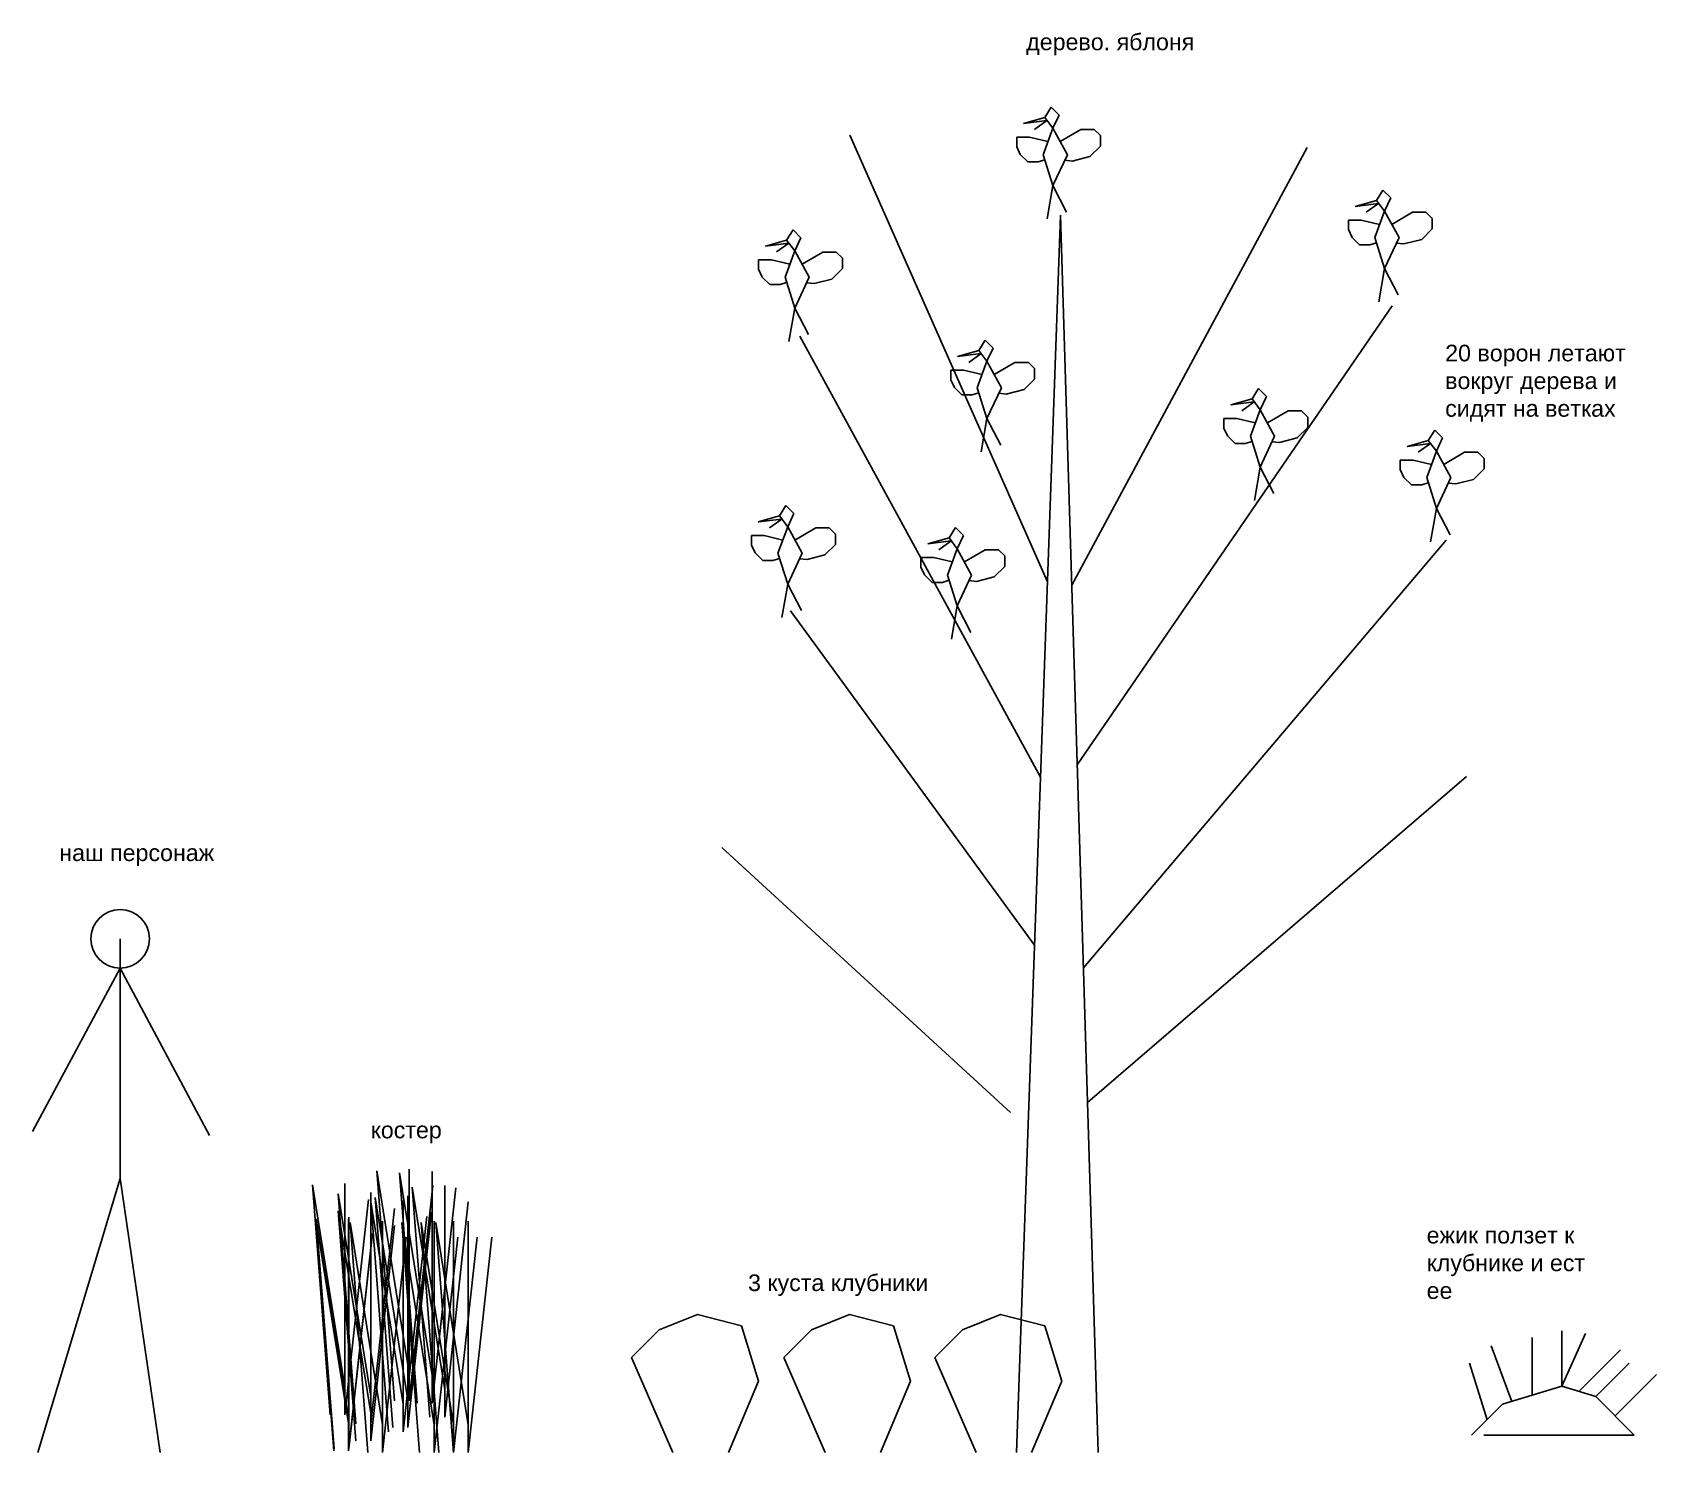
# Model space of a CAD drawing. Header units: millimetres. Extents: x 2 to 3903, y 523 to 736.
# Drawn here: x 17.3 to 261.7, y 522.8 to 736.4 of the extents above; entities that cross this region are included whole.
import ezdxf

# ---------------------------------------------------------------- set-up
doc = ezdxf.new("R2010")
doc.units = ezdxf.units.MM
doc.styles.get("Standard").update_dxf_attribs({"font": 'arial.ttf'})

msp = doc.modelspace()

# ---------------------------------------------------------------- texts
at = {"char_height": 2.5, "attachment_point": 1}
for s, insert in [('дерево. яблоня', (166.8463799291749, 736.2496290115023)), ('20 ворон летают вокруг дерева и сидят на ветках', (229.8912594727517, 689.4425417182019)), ('наш персонаж', (21.35047410787956, 614.2645477925389)), ('костер', (68.20607477369049, 572.5528385791526)), ('ежик ползет к клубнике и ест ее', (227.0995107354247, 556.7337957955069)), ('3 куста клубники', (124.9945494582389, 549.5745649503706))]:
    msp.add_mtext_dynamic_manual_height_columns(s, width=28.42975754695726, gutter_width=12.5, heights=[0], dxfattribs=dict(at, insert=insert))

# ---------------------------------------------------------------- linework, layer by layer
for p, q in [((169.6319005441437, 723.6254341580125), (166.4283420999327, 722.7288301098652)), ((169.6319005441437, 723.6254341580125), (170.5929794529729, 725.1838203177604)), ((170.855968318303, 722.0015408736535), (169.6319005441437, 723.6254341580125)), ((170.5929794529729, 725.1838203177604), (171.7887095812694, 723.988090189464)), ((171.7887095812694, 723.988090189464), (170.855968318303, 722.0015408736535)), ((170.0496597584992, 653.7485930929643), (140.2830825850906, 720.9838689218386)), ((166.4283420999327, 722.7288301098652), (169.9737236397231, 723.171959080024)), ((169.9737236397231, 723.171959080024), (168.1155518223295, 721.8322195777891)), ((170.855968318303, 722.0015408736535), (169.3830884778799, 718.0210445049115)), ((173.0380151595691, 718.0210445049115), (170.855968318303, 722.0015408736535)), ((171.946991738936, 720.0112926892825), (175.0744689761214, 721.8317592189014)), ((175.0744689761214, 721.8317592189014), (177.0955515591813, 721.8317592189014)), ((177.0955515591813, 721.8317592189014), (178.0202625834991, 720.9070481945837)), ((178.0202625834991, 720.9070481945837), (178.0202625834991, 719.3321790381306)), ((167.3326711541231, 720.6675699460084), (165.4143525899744, 720.6675699460084)), ((165.4143525899744, 720.6675699460084), (165.4143525899744, 719.2294606507112)), ((165.4143525899744, 719.2294606507112), (165.9624557964089, 718.0652713778181)), ((170.1195283980915, 720.0112926892825), (167.3326711541231, 720.6675699460084)), ((173.709072538894, 653.246412756944), (209.1020856497453, 719.1256399955319)), ((178.0202625834991, 719.3321790381306), (176.4449589643345, 717.756875418966)), ((165.9624557964089, 718.0652713778181), (167.0926720428015, 716.9350551314255)), ((167.0926720428015, 716.9350551314255), (168.6343913853561, 716.9350551314255)), ((168.6343913853561, 716.9350551314255), (169.6278710631109, 717.2507687016279)), ((169.3830884778799, 718.0210445049115), (170.855968318303, 713.3862225417733)), ((170.855968318303, 713.3862225417733), (173.0380151595691, 718.0210445049115)), ((173.7727487448883, 717.0722902238376), (172.650222586037, 717.1973456259702)), ((176.4449589643345, 717.756875418966), (173.7727487448883, 717.0722902238376)), ((170.855968318303, 713.3862225417733), (169.9831495817962, 708.3697047049691)), ((170.855968318303, 713.3862225417733), (172.9289092626423, 709.4057261730322)), ((219.5408879641545, 711.1538515179245), (216.3373295199435, 710.2572474697772)), ((219.5408879641545, 711.1538515179245), (220.5019668729838, 712.7122376776724)), ((220.7649557383138, 709.5299582335656), (219.5408879641545, 711.1538515179245)), ((220.5019668729838, 712.7122376776724), (221.6976970012802, 711.516507549376)), ((221.6976970012802, 711.516507549376), (220.7649557383138, 709.5299582335656)), ((165.3971612659298, 522.7856086587008), (172.0096639975982, 708.9206700030745)), ((172.0096639975982, 708.9206700030745), (177.6912757285791, 522.7856086587008)), ((216.3373295199435, 710.2572474697772), (219.8827110597339, 710.700376439936)), ((219.8827110597339, 710.700376439936), (218.0245392423403, 709.3606369377012)), ((220.7649557383138, 709.5299582335656), (219.2920758978908, 705.5494618648236)), ((222.9470025795799, 705.5494618648236), (220.7649557383138, 709.5299582335656)), ((221.8559791589469, 707.5397100491946), (224.9834563961322, 709.3601765788135)), ((224.9834563961322, 709.3601765788135), (227.0045389791921, 709.3601765788135)), ((227.0045389791921, 709.3601765788135), (227.9292500035099, 708.4354655544957)), ((130.8014772676288, 705.1846306878924), (131.762556176458, 706.7430168476403)), ((131.762556176458, 706.7430168476403), (132.9582863047544, 705.5472867193439)), ((217.2416585741339, 708.1959873059204), (215.3233400099853, 708.1959873059204)), ((215.3233400099853, 708.1959873059204), (215.3233400099853, 706.7578780106232)), ((215.3233400099853, 706.7578780106232), (215.8714432164197, 705.5936887377302)), ((220.0285158181023, 707.5397100491946), (217.2416585741339, 708.1959873059204)), ((227.9292500035099, 706.8605963980426), (226.3539463843454, 705.2852927788781)), ((227.9292500035099, 708.4354655544957), (227.9292500035099, 706.8605963980426)), ((130.8014772676288, 705.1846306878924), (127.5979188234178, 704.2880266397451)), ((127.5979188234178, 704.2880266397451), (131.1433003632082, 704.7311556099039)), ((131.1433003632082, 704.7311556099039), (129.2851285458146, 703.3914161076691)), ((132.0255450417881, 703.5607374035335), (130.8014772676288, 705.1846306878924)), ((132.9582863047544, 705.5472867193439), (132.0255450417881, 703.5607374035335)), ((215.8714432164197, 705.5936887377302), (217.0016594628123, 704.4634724913376)), ((217.0016594628123, 704.4634724913376), (218.543378805367, 704.4634724913376)), ((218.543378805367, 704.4634724913376), (219.5368584831217, 704.7791860615399)), ((219.2920758978908, 705.5494618648236), (220.7649557383138, 700.9146399016854)), ((220.7649557383138, 700.9146399016854), (222.9470025795799, 705.5494618648236)), ((223.6817361648991, 704.6007075837497), (222.5592100060478, 704.7257629858823)), ((226.3539463843454, 705.2852927788781), (223.6817361648991, 704.6007075837497)), ((128.5022478776082, 702.2267664758883), (126.5839293134595, 702.2267664758883)), ((126.5839293134595, 702.2267664758883), (126.5839293134595, 700.7886571805911)), ((131.2891051215765, 701.5704892191625), (128.5022478776082, 702.2267664758883)), ((132.0255450417881, 703.5607374035335), (130.552665201365, 699.5802410347915)), ((134.2075918830542, 699.5802410347915), (132.0255450417881, 703.5607374035335)), ((133.1165684624211, 701.5704892191625), (136.2440456996064, 703.3909557487814)), ((136.2440456996064, 703.3909557487814), (138.2651282826664, 703.3909557487814)), ((138.2651282826664, 703.3909557487814), (139.1898393069841, 702.4662447244636)), ((139.1898393069841, 702.4662447244636), (139.1898393069841, 700.8913755680105)), ((126.5839293134595, 700.7886571805911), (127.132032519894, 699.6244679076981)), ((127.132032519894, 699.6244679076981), (128.2622487662866, 698.4942516613055)), ((130.552665201365, 699.5802410347915), (132.0255450417881, 694.9454190716533)), ((132.0255450417881, 694.9454190716533), (134.2075918830542, 699.5802410347915)), ((137.6145356878196, 699.316071948846), (134.9423254683734, 698.6314867537176)), ((139.1898393069841, 700.8913755680105), (137.6145356878196, 699.316071948846)), ((220.7649557383138, 700.9146399016854), (219.892137001807, 695.8981220648811)), ((220.7649557383138, 700.9146399016854), (222.8378966826531, 696.9341435329443)), ((128.2622487662866, 698.4942516613055), (129.8039681088412, 698.4942516613055)), ((129.8039681088412, 698.4942516613055), (130.7974477865959, 698.8099652315078)), ((134.9423254683734, 698.6314867537176), (133.8197993095221, 698.7565421558502)), ((132.0255450417881, 694.9454190716533), (131.1527263052812, 689.928901234849)), ((132.0255450417881, 694.9454190716533), (134.0984859861273, 690.9649227029122)), ((174.5332795983153, 626.2445972810127), (221.9202155579278, 695.2800675637309)), ((169.0063775652542, 624.3812865043201), (132.8024819767852, 690.7184296959595)), ((159.7102598967813, 688.57033676829), (160.6713388056105, 690.1287229280379)), ((160.6713388056105, 690.1287229280379), (161.8670689339069, 688.9329927997414)), ((159.7102598967813, 688.57033676829), (156.5067014525703, 687.6737327201427)), ((156.5067014525703, 687.6737327201427), (160.0520829923607, 688.1168616903014)), ((160.0520829923607, 688.1168616903014), (158.1939111749671, 686.7771221880666)), ((160.9343276709405, 686.946443483931), (159.4614478305175, 682.965947115189)), ((160.9343276709405, 686.946443483931), (159.7102598967813, 688.57033676829)), ((161.8670689339069, 688.9329927997414), (160.9343276709405, 686.946443483931)), ((163.1163745122067, 682.965947115189), (160.9343276709405, 686.946443483931)), ((162.0253510915736, 684.95619529956), (165.1528283287589, 686.7766618291789)), ((165.1528283287589, 686.7766618291789), (167.1739109118189, 686.7766618291789)), ((167.1739109118189, 686.7766618291789), (168.0986219361366, 685.8519508048612)), ((157.4110305067607, 685.6124725562859), (155.492711942612, 685.6124725562859)), ((155.492711942612, 685.6124725562859), (155.492711942612, 684.1743632609887)), ((160.197887750729, 684.95619529956), (157.4110305067607, 685.6124725562859)), ((168.0986219361366, 684.2770816484081), (166.5233183169721, 682.7017780292435)), ((168.0986219361366, 685.8519508048612), (168.0986219361366, 684.2770816484081)), ((155.492711942612, 684.1743632609887), (156.0408151490465, 683.0101739880956)), ((156.0408151490465, 683.0101739880956), (157.1710313954391, 681.879957741703)), ((157.1710313954391, 681.879957741703), (158.7127507379937, 681.879957741703)), ((158.7127507379937, 681.879957741703), (159.7062304157484, 682.1956713119054)), ((159.4614478305175, 682.965947115189), (160.9343276709405, 678.3311251520508)), ((160.9343276709405, 678.3311251520508), (163.1163745122067, 682.965947115189)), ((163.8511080975259, 682.0171928341151), (162.7285819386746, 682.1422482362477)), ((166.5233183169721, 682.7017780292435), (163.8511080975259, 682.0171928341151)), ((200.824839938432, 681.2818311075398), (201.7859188472612, 682.8402172672877)), ((201.7859188472612, 682.8402172672877), (202.9816489755576, 681.6444871389913)), ((200.824839938432, 681.2818311075398), (197.621281494221, 680.3852270593925)), ((197.621281494221, 680.3852270593925), (201.1666630340113, 680.8283560295513)), ((201.1666630340113, 680.8283560295513), (199.3084912166178, 679.4886165273165)), ((202.0489077125912, 679.6579378231809), (200.5760278721682, 675.6774414544388)), ((202.0489077125912, 679.6579378231809), (200.824839938432, 681.2818311075398)), ((202.9816489755576, 681.6444871389913), (202.0489077125912, 679.6579378231809)), ((204.2309545538574, 675.6774414544388), (202.0489077125912, 679.6579378231809)), ((203.1399311332243, 677.6676896388099), (206.2674083704096, 679.4881561684288)), ((206.2674083704096, 679.4881561684288), (208.2884909534696, 679.4881561684288)), ((208.2884909534696, 679.4881561684288), (209.2132019777873, 678.563445144111)), ((160.9343276709405, 678.3311251520508), (160.0615089344337, 673.3146073152466)), ((160.9343276709405, 678.3311251520508), (163.0072686152798, 674.3506287833097)), ((198.5256105484114, 678.3239668955357), (196.6072919842627, 678.3239668955357)), ((196.6072919842627, 678.3239668955357), (196.6072919842627, 676.8858576002385)), ((201.3124677923797, 677.6676896388099), (198.5256105484114, 678.3239668955357)), ((209.2132019777873, 676.9885759876579), (207.6378983586228, 675.4132723684934)), ((209.2132019777873, 678.563445144111), (209.2132019777873, 676.9885759876579)), ((196.6072919842627, 676.8858576002385), (197.1553951906972, 675.7216683273455)), ((197.1553951906972, 675.7216683273455), (198.2856114370898, 674.5914520809529)), ((198.2856114370898, 674.5914520809529), (199.8273307796444, 674.5914520809529)), ((199.8273307796444, 674.5914520809529), (200.8208104573991, 674.9071656511552)), ((200.5760278721682, 675.6774414544388), (202.0489077125912, 671.0426194913007)), ((202.0489077125912, 671.0426194913007), (204.2309545538574, 675.6774414544388)), ((204.9656881391766, 674.728687173365), (203.8431619803252, 674.8537425754976)), ((207.6378983586228, 675.4132723684934), (204.9656881391766, 674.728687173365)), ((227.3560439670782, 675.04708045794), (224.1524855228672, 674.1504764097926)), ((224.1524855228672, 674.1504764097926), (227.6978670626576, 674.5936053799514)), ((227.6978670626576, 674.5936053799514), (225.839695245264, 673.2538658777166)), ((227.3560439670782, 675.04708045794), (228.3171228759074, 676.6054666176879)), ((228.5801117412375, 673.423187173581), (227.3560439670782, 675.04708045794)), ((228.3171228759074, 676.6054666176879), (229.5128530042039, 675.4097364893914)), ((229.5128530042039, 675.4097364893914), (228.5801117412375, 673.423187173581)), ((225.0568145770576, 672.0892162459359), (223.1384960129089, 672.0892162459359)), ((223.1384960129089, 672.0892162459359), (223.1384960129089, 670.6511069506387)), ((227.843671821026, 671.43293898921), (225.0568145770576, 672.0892162459359)), ((228.5801117412375, 673.423187173581), (227.1072319008144, 669.442690804839)), ((230.7621585825036, 669.442690804839), (228.5801117412375, 673.423187173581)), ((229.6711351618706, 671.43293898921), (232.7986123990559, 673.2534055188289)), ((232.7986123990559, 673.2534055188289), (234.8196949821158, 673.2534055188289)), ((234.8196949821158, 673.2534055188289), (235.7444060064336, 672.3286944945112)), ((235.7444060064336, 672.3286944945112), (235.7444060064336, 670.753825338058)), ((202.0489077125912, 671.0426194913007), (201.1760889760844, 666.0261016544964)), ((202.0489077125912, 671.0426194913007), (204.1218486569305, 667.0621231225596)), ((223.1384960129089, 670.6511069506387), (223.6865992193434, 669.4869176777456)), ((235.7444060064336, 670.753825338058), (234.169102387269, 669.1785217188935)), ((223.6865992193434, 669.4869176777456), (224.816815465736, 668.356701431353)), ((224.816815465736, 668.356701431353), (226.3585348082906, 668.356701431353)), ((226.3585348082906, 668.356701431353), (227.3520144860454, 668.6724150015554)), ((227.1072319008144, 669.442690804839), (228.5801117412375, 664.8078688417008)), ((228.5801117412375, 664.8078688417008), (230.7621585825036, 669.442690804839)), ((231.4968921678228, 668.4939365237651), (230.3743660089715, 668.6189919258977)), ((234.169102387269, 669.1785217188935), (231.4968921678228, 668.4939365237651)), ((129.7385443851654, 663.676838376613), (130.6996232939946, 665.2352245363609)), ((130.6996232939946, 665.2352245363609), (131.895353422291, 664.0394944080645)), ((228.5801117412375, 664.8078688417008), (227.7072930047307, 659.7913510048966)), ((228.5801117412375, 664.8078688417008), (230.6530526855768, 660.8273724729597)), ((129.7385443851654, 663.676838376613), (126.5349859409544, 662.7802343284657)), ((126.5349859409544, 662.7802343284657), (130.0803674807447, 663.2233632986245)), ((130.0803674807447, 663.2233632986245), (128.2221956633512, 661.8836237963897)), ((130.9626121593246, 662.052945092254), (129.7385443851654, 663.676838376613)), ((131.895353422291, 664.0394944080645), (130.9626121593246, 662.052945092254)), ((127.4393149951447, 660.7189741646089), (125.5209964309961, 660.7189741646089)), ((125.5209964309961, 660.7189741646089), (125.5209964309961, 659.2808648693117)), ((130.2261722391131, 660.062696907883), (127.4393149951447, 660.7189741646089)), ((130.9626121593246, 662.052945092254), (129.4897323189016, 658.072448723512)), ((133.1446590005908, 658.072448723512), (130.9626121593246, 662.052945092254)), ((132.0536355799577, 660.062696907883), (135.181112817143, 661.8831634375019)), ((135.181112817143, 661.8831634375019), (137.202195400203, 661.8831634375019)), ((137.202195400203, 661.8831634375019), (138.1269064245207, 660.9584524131842)), ((138.1269064245207, 660.9584524131842), (138.1269064245207, 659.3835832567311)), ((155.2298368329411, 660.3822508155699), (152.0262783887301, 659.4856467674226)), ((152.0262783887301, 659.4856467674226), (155.5716599285205, 659.9287757375814)), ((155.5716599285205, 659.9287757375814), (153.7134881111269, 658.5890362353466)), ((155.2298368329411, 660.3822508155699), (156.1909157417704, 661.9406369753178)), ((156.4539046071004, 658.758357531211), (155.2298368329411, 660.3822508155699)), ((156.1909157417704, 661.9406369753178), (157.3866458700668, 660.7449068470214)), ((157.3866458700668, 660.7449068470214), (156.4539046071004, 658.758357531211)), ((175.4650511058461, 595.7188670964808), (230.0316197371303, 660.0274308234757)), ((125.5209964309961, 659.2808648693117), (126.0690996374306, 658.1166755964186)), ((126.0690996374306, 658.1166755964186), (127.1993158838231, 656.986459350026)), ((129.4897323189016, 658.072448723512), (130.9626121593246, 653.4376267603739)), ((130.9626121593246, 653.4376267603739), (133.1446590005908, 658.072448723512)), ((136.5516028053562, 657.8082796375666), (133.87939258591, 657.1236944424381)), ((138.1269064245207, 659.3835832567311), (136.5516028053562, 657.8082796375666)), ((152.9306074429205, 657.4243866035658), (151.0122888787719, 657.4243866035658)), ((151.0122888787719, 657.4243866035658), (151.0122888787719, 655.9862773082687)), ((155.7174646868889, 656.76810934684), (152.9306074429205, 657.4243866035658)), ((156.4539046071004, 658.758357531211), (154.9810247666774, 654.777861162469)), ((158.6359514483665, 654.777861162469), (156.4539046071004, 658.758357531211)), ((157.5449280277335, 656.76810934684), (160.6724052649188, 658.5885758764589)), ((160.6724052649188, 658.5885758764589), (162.6934878479788, 658.5885758764589)), ((162.6934878479788, 658.5885758764589), (163.6181988722965, 657.6638648521412)), ((163.6181988722965, 657.6638648521412), (163.6181988722965, 656.088995695688)), ((127.1993158838231, 656.986459350026), (128.7410352263778, 656.986459350026)), ((128.7410352263778, 656.986459350026), (129.7345149041325, 657.3021729202284)), ((133.87939258591, 657.1236944424381), (132.7568664270586, 657.2487498445707)), ((151.0122888787719, 655.9862773082687), (151.5603920852063, 654.8220880353756)), ((163.6181988722965, 656.088995695688), (162.042895253132, 654.5136920765235)), ((130.9626121593246, 653.4376267603739), (130.0897934228178, 648.4211089235696)), ((130.9626121593246, 653.4376267603739), (133.0355531036639, 649.4571303916327)), ((151.5603920852063, 654.8220880353756), (152.6906083315989, 653.691871788983)), ((152.6906083315989, 653.691871788983), (154.2323276741536, 653.691871788983)), ((154.2323276741536, 653.691871788983), (155.2258073519083, 654.0075853591853)), ((154.9810247666774, 654.777861162469), (156.4539046071004, 650.1430391993308)), ((156.4539046071004, 650.1430391993308), (158.6359514483665, 654.777861162469)), ((159.3706850336857, 653.8291068813951), (158.2481588748344, 653.9541622835277)), ((162.042895253132, 654.5136920765235), (159.3706850336857, 653.8291068813951)), ((156.4539046071004, 650.1430391993308), (155.5810858705936, 645.1265213625265)), ((156.4539046071004, 650.1430391993308), (158.5268455514397, 646.1625428305897)), ((168.1085128488129, 599.1073303555598), (131.3775928052182, 649.4150172792542)), ((176.084123101083, 575.4374734944388), (233.1038046140657, 624.4833933909222)), ((164.4851537047216, 573.9326158245576), (121.0415402902599, 613.794242558788)), ((30.50902757179028, 564.0002431331914), (30.50902757179029, 600.0749446852751)), ((30.50902757179029, 595.6588191297415), (17.31772222258405, 571.0905221470421)), ((30.50902757179029, 595.6588191297415), (43.95979536088089, 570.4959200134781)), ((71.78054776519276, 530.5657970638267), (69.11189687091428, 565.1683551825263)), ((69.11189687091428, 565.1683551825263), (74.00442825024402, 534.7144865249593)), ((75.22605136666245, 530.2341028210476), (72.55740047238396, 564.8366609397472)), ((72.55740047238396, 564.8366609397472), (77.4499318517137, 534.3827922821802)), ((74.00442825024402, 534.7144865249593), (74.00442825024402, 565.3906501701722)), ((74.00442825024402, 565.3906501701722), (74.00442825024402, 530.5657970638267)), ((77.4499318517137, 534.3827922821802), (77.4499318517137, 565.0589559273931)), ((77.4499318517137, 565.0589559273931), (77.4499318517137, 530.2341028210476)), ((18.12506035758634, 522.7856086587008), (30.50902757179028, 564.0002431331914)), ((30.50902757179028, 564.0002431331914), (36.52409979916774, 522.7856086587008)), ((62.10881388107185, 528.4543519819446), (59.44016298679337, 563.0569101006441)), ((59.44016298679337, 563.0569101006441), (64.3326943661231, 532.6030414430771)), ((64.3326943661231, 532.6030414430771), (64.3326943661231, 563.27920508829)), ((64.3326943661231, 563.27920508829), (64.3326943661231, 528.4543519819446)), ((74.00442825024402, 530.5657970638267), (77.56263418243725, 562.945444209633)), ((77.11786377320824, 528.1205975872153), (74.44921287892976, 562.7231557059149)), ((74.44921287892976, 562.7231557059149), (79.3417442582595, 532.2692870483479)), ((77.4499318517137, 530.2341028210476), (81.00813778390693, 562.6137499668539)), ((79.3417442582595, 532.2692870483479), (79.3417442582595, 562.9454506935608)), ((79.3417442582595, 562.9454506935608), (79.3417442582595, 528.1205975872153)), ((65.99846134794826, 527.0927944626806), (63.32981045366978, 561.6953525813801)), ((63.32981045366978, 561.6953525813801), (68.22234183299952, 531.2414839238131)), ((64.3326943661231, 528.4543519819446), (67.89090029831634, 560.8339991277509)), ((70.89055987651228, 525.8986113308974), (68.2219089822338, 560.501169449597)), ((68.2219089822338, 560.501169449597), (73.11444036156354, 530.04730079203)), ((68.22234183299952, 531.2414839238131), (68.22234183299952, 561.917647569026)), ((68.22234183299952, 561.917647569026), (68.22234183299952, 527.0927944626806)), ((71.55762203142241, 526.5656734858076), (68.88897113714393, 561.1682316045071)), ((68.88897113714393, 561.1682316045071), (73.78150251647367, 530.7143629469401)), ((73.11444036156354, 530.04730079203), (73.11444036156354, 560.7234644372429)), ((73.11444036156354, 560.7234644372429), (73.11444036156354, 525.8986113308974)), ((73.78150251647367, 530.7143629469401), (73.78150251647367, 561.390526592153)), ((73.78150251647367, 561.390526592153), (73.78150251647367, 526.5656734858076)), ((79.3417442582595, 528.1205975872153), (82.89995019045273, 560.5002447330216)), ((62.66264062037045, 523.0453223948507), (59.99398972609197, 557.6478805135503)), ((59.99398972609197, 557.6478805135503), (64.8865211054217, 527.1940118559833)), ((62.69547116625382, 523.3440801147707), (60.02682027197534, 557.9466382334703)), ((60.02682027197534, 557.9466382334703), (64.91935165130508, 527.4927695759033)), ((65.99846134794826, 524.5647045150681), (63.32981045366978, 559.1672626337677)), ((63.32981045366978, 559.1672626337677), (68.22234183299952, 528.7133939762007)), ((64.8865211054217, 527.1940118559833), (64.8865211054217, 557.8701755011962)), ((64.8865211054217, 557.8701755011962), (64.8865211054217, 523.0453223948507)), ((64.91935165130508, 527.4927695759033), (64.91935165130508, 558.1689332211162)), ((64.91935165130508, 558.1689332211162), (64.91935165130508, 523.3440801147707)), ((67.77755720431561, 522.7856086587008), (65.10890631003713, 557.3881667774003)), ((65.10890631003713, 557.3881667774003), (70.00143768936687, 526.9342981198333)), ((68.22234183299952, 527.0927944626806), (71.78054776519275, 559.4724416084869)), ((68.22234183299952, 528.7133939762007), (68.22234183299952, 559.3895576214136)), ((68.22234183299952, 559.3895576214136), (68.22234183299952, 524.5647045150681)), ((70.00143768936687, 526.9342981198333), (70.00143768936687, 557.6104617650462)), ((70.00143768936687, 557.6104617650462), (70.00143768936687, 522.7856086587008)), ((75.56114601172523, 522.7856086587008), (72.89249511744674, 557.3881667774003)), ((72.89249511744674, 557.3881667774003), (77.78502649677648, 526.9342981198333)), ((73.11444036156354, 525.8986113308974), (76.67264629375677, 558.2782584767037)), ((73.78150251647367, 526.5656734858076), (77.3397084486669, 558.9453206316139)), ((78.45218922034839, 522.7856086587008), (75.7835383260699, 557.3881667774003)), ((75.7835383260699, 557.3881667774003), (80.67606970539964, 526.9342981198333)), ((77.78502649677648, 526.9342981198333), (77.78502649677648, 557.6104617650462)), ((77.78502649677648, 557.6104617650462), (77.78502649677648, 522.7856086587008)), ((80.67606970539966, 522.7856086587008), (78.00741881112117, 557.3881667774003)), ((78.00741881112117, 557.3881667774003), (82.89995019045091, 526.9342981198333)), ((80.67606970539964, 526.9342981198333), (80.67606970539964, 557.6104617650462)), ((80.67606970539964, 557.6104617650462), (80.67606970539964, 522.7856086587008)), ((82.89995019045091, 526.9342981198333), (82.89995019045091, 557.6104617650462)), ((82.89995019045091, 557.6104617650462), (82.89995019045091, 522.7856086587008)), ((64.8865211054217, 523.0453223948507), (68.44472703761494, 555.424969540657)), ((64.91935165130508, 523.3440801147707), (68.47755758349831, 555.723727260577)), ((68.22234183299952, 524.5647045150681), (71.78054776519275, 556.9443516608744)), ((70.00143768936687, 522.7856086587008), (73.5596436215601, 555.1652558045071)), ((77.78502649677648, 522.7856086587008), (81.34323242896971, 555.1652558045071)), ((80.67606970539964, 522.7856086587008), (84.23427563759287, 555.1652558045071)), ((82.89995019045091, 522.7856086587008), (86.45815612264414, 555.1652558045071)), ((111.6417981989002, 541.2266159523392), (117.3649004970612, 543.5559318459354)), ((117.3649004970612, 543.5559318459354), (124.0055293155438, 541.8611951642179)), ((134.530759301892, 541.2266159523392), (140.2538616000529, 543.5559318459354)), ((140.2538616000529, 543.5559318459354), (146.8944904185355, 541.8611951642179)), ((157.2784358757731, 541.2266159523392), (163.001538173934, 543.5559318459354)), ((163.001538173934, 543.5559318459354), (169.6421669924166, 541.8611951642179)), ((107.474613753353, 537.059431506792), (111.6417981989002, 541.2266159523392)), ((124.0055293155438, 541.8611951642179), (126.548750375754, 533.5287252236012)), ((130.3635748563447, 537.059431506792), (134.530759301892, 541.2266159523392)), ((146.8944904185355, 541.8611951642179), (149.4377114787458, 533.5287252236012)), ((153.1112514302258, 537.059431506792), (157.2784358757731, 541.2266159523392)), ((169.6421669924166, 541.8611951642179), (172.1853880526269, 533.5287252236012)), ((242.9895908994949, 531.3982491283155), (242.9895908994949, 540.0994081830231)), ((247.4482226448108, 532.7423284997167), (247.4482226448108, 541.089782797947)), ((247.4482226448108, 532.7423284997167), (250.9868199451939, 540.6653319030311)), ((239.9457848052909, 530.4806768291313), (236.8324307436596, 538.8260684661327)), ((249.9967237822198, 531.9647343022671), (256.257855804309, 538.2258663243563)), ((113.6913605455848, 522.7856086587008), (107.474613753353, 537.059431506792)), ((136.5803216485765, 522.7856086587008), (130.3635748563447, 537.059431506792)), ((159.3279982224576, 522.7856086587008), (153.1112514302258, 537.059431506792)), ((236.1965019258906, 527.7197125286257), (233.5503524554715, 536.2056084156065)), ((252.5452249196287, 531.1871401048174), (257.5677862043221, 536.2097013895109)), ((126.548750375754, 533.5287252236012), (122.0274605912345, 522.7856086587008)), ((149.4377114787458, 533.5287252236012), (144.9164216942263, 522.7856086587008)), ((172.1853880526269, 533.5287252236012), (167.6640982681074, 522.7856086587008)), ((247.4482226448108, 532.7423284997167), (238.5309591541791, 530.0541697569142)), ((252.5452249196287, 531.1871401048174), (247.4482226448108, 532.7423284997167)), ((255.4461673218689, 528.2861977025773), (261.6927295330047, 534.5327599137131)), ((258.347109724109, 525.3852553003371), (252.5452249196287, 531.1871401048174)), ((238.5309591541791, 530.0541697569142), (233.8620446976021, 525.3852553003372)), ((235.7000784699812, 525.3852553003371), (258.347109724109, 525.3852553003371))]:
    msp.add_line(p, q)
msp.add_circle((30.50902757179029, 600.0749446852751), 4.416125555533654)

msp.set_redraw_order([(e.dxf.handle, doc.entitydb.next_handle()) for e in msp.query("TEXT MTEXT ATTDEF DIMENSION ARC_DIMENSION")])  # texts and dimensions are drawn at this point

doc.saveas('drawing.dxf')
